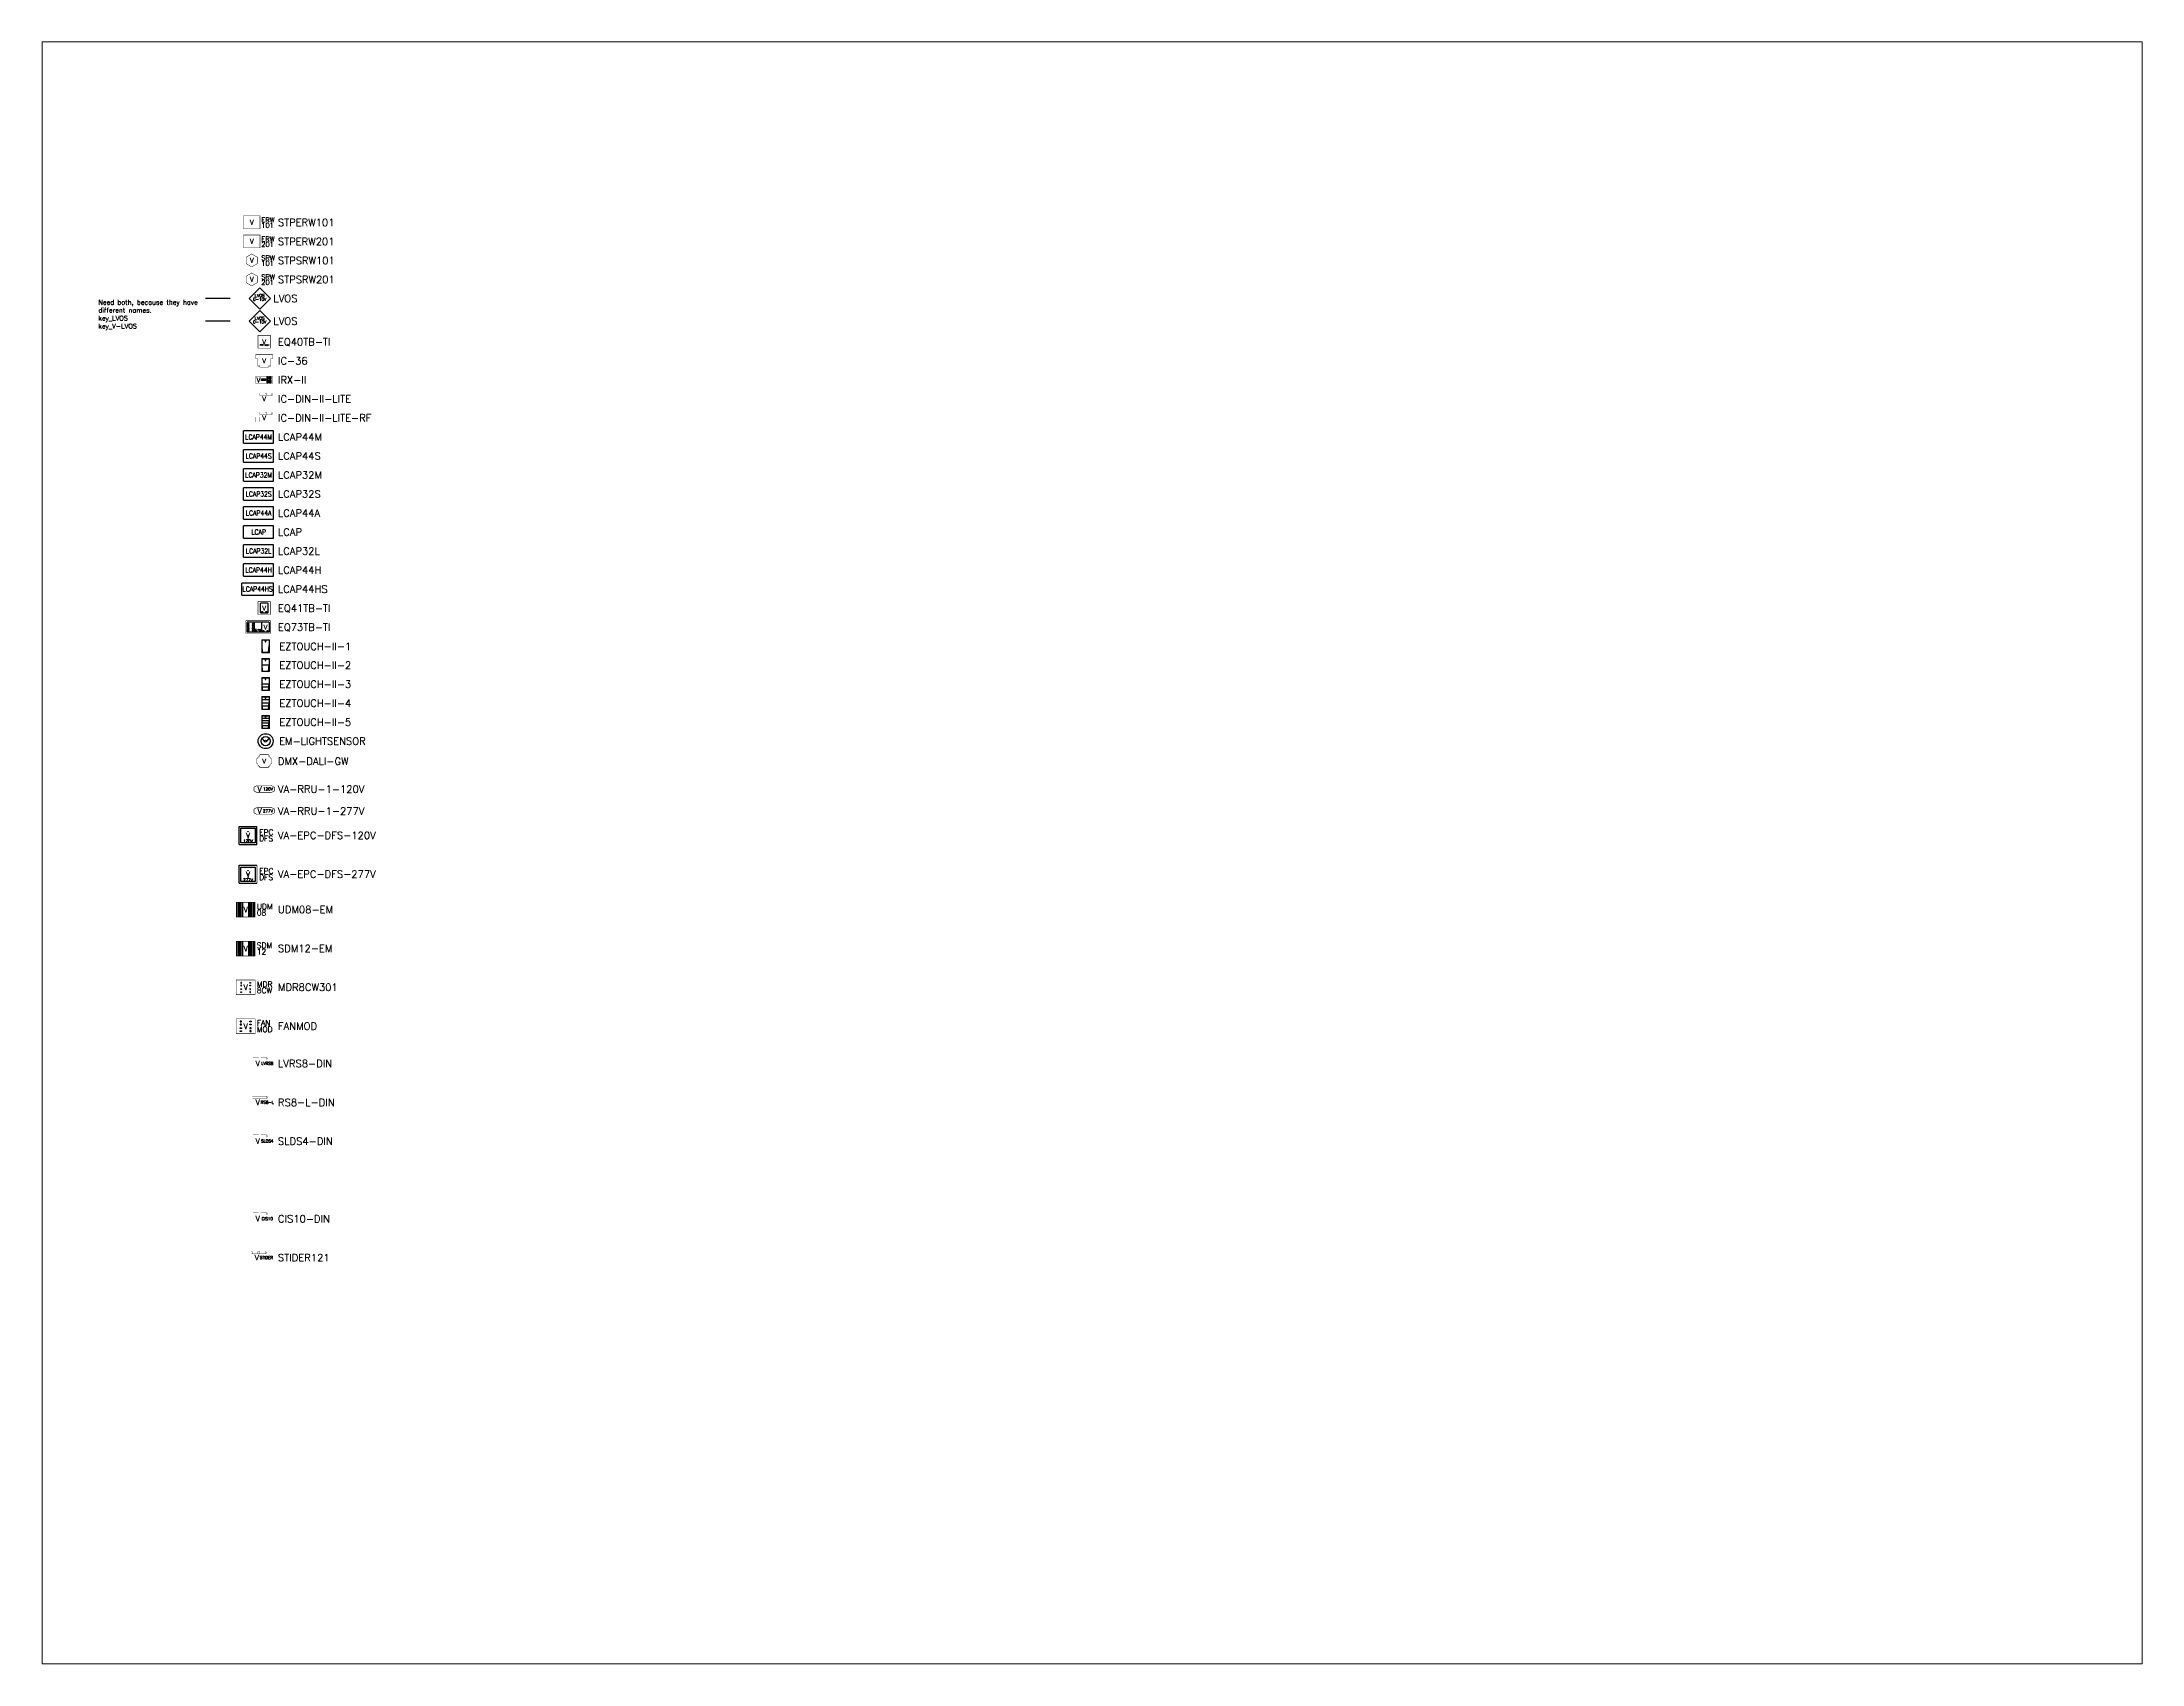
# Paper-space layout 'Vantage' of a CAD drawing. Header units: inches. Extents: x 4.4 to 39.5, y 3.4 to 30.5.
import ezdxf
from ezdxf.enums import TextEntityAlignment as Align

# ---------------------------------------------------------------- set-up
doc = ezdxf.new("R2010")
doc.units = ezdxf.units.IN
doc.header["$MEASUREMENT"] = 0
doc.set_wipeout_variables(frame=1)
doc.layers.add('WATTSTOPPER', color=160, linetype='Continuous')
doc.styles.add('ROMANC', font='COMPLEX.SHX')
doc.styles.add('WS8th', font='complex.shx', dxfattribs={"height": 0.1875})
doc.styles.add('WSNotes', font='complex.shx', dxfattribs={"height": 10.625})

# ---------------------------------------------------------------- blocks, each defined once
blk = doc.blocks.new('key_V-STPERW101')
at = {"layer": 'WATTSTOPPER', "linetype": 'Continuous', "const_width": 0.0081}
blk.add_lwpolyline([(-0.348, 0.108), (-0.07, 0.108), (-0.07, -0.108), (-0.348, -0.108)], close=True, dxfattribs=at)
at = {"layer": 'WATTSTOPPER', "style": 'ROMANC'}
blk.add_text('V', height=0.0811, dxfattribs=at).set_placement((-0.209, 0), align=Align.MIDDLE_CENTER)
for s, p in [('ERW', (-0.048, 0.001)), ('101', (-0.048, -0.09))]:
    blk.add_text(s, height=0.0811, dxfattribs=at).set_placement(p)
at = {"layer": 'WATTSTOPPER', "style": 'WS8th'}
blk.add_attdef('LEGEND_WATTSTOPPER', (0.23, -0.063), '', height=0.122, dxfattribs=at)
blk = doc.blocks.new('key_V-STPERW201')
at = {"layer": 'WATTSTOPPER', "linetype": 'Continuous', "const_width": 0.0081}
blk.add_lwpolyline([(-0.348, 0.108), (-0.07, 0.108), (-0.07, -0.108), (-0.348, -0.108)], close=True, dxfattribs=at)
at = {"layer": 'WATTSTOPPER', "style": 'ROMANC'}
blk.add_text('V', height=0.0811, dxfattribs=at).set_placement((-0.209, 0), align=Align.MIDDLE_CENTER)
for s, p in [('ERW', (-0.048, 0.001)), ('201', (-0.048, -0.09))]:
    blk.add_text(s, height=0.0811, dxfattribs=at).set_placement(p)
at = {"layer": 'WATTSTOPPER', "style": 'WS8th'}
blk.add_attdef('LEGEND_WATTSTOPPER', (0.23, -0.063), '', height=0.122, dxfattribs=at)
blk = doc.blocks.new('key_V-STPSRW101')
at = {"layer": 'WATTSTOPPER', "linetype": 'Continuous', "const_width": 0.0081}
blk.add_lwpolyline([(-0.209, -0.108), (-0.115, -0.054), (-0.115, 0.054), (-0.209, 0.108), (-0.302, 0.054), (-0.302, -0.054)], close=True, dxfattribs=at)
at = {"layer": 'WATTSTOPPER', "style": 'ROMANC'}
blk.add_text('V', height=0.0811, dxfattribs=at).set_placement((-0.209, 0), align=Align.MIDDLE_CENTER)
for s, p in [('SRW', (-0.048, 0.001)), ('101', (-0.048, -0.09))]:
    blk.add_text(s, height=0.0811, dxfattribs=at).set_placement(p)
at = {"layer": 'WATTSTOPPER', "style": 'WS8th'}
blk.add_attdef('LEGEND_WATTSTOPPER', (0.23, -0.063), '', height=0.122, dxfattribs=at)
blk = doc.blocks.new('key_V-STPSRW201')
at = {"layer": 'WATTSTOPPER', "linetype": 'Continuous', "const_width": 0.0081}
blk.add_lwpolyline([(-0.209, -0.108), (-0.115, -0.054), (-0.115, 0.054), (-0.209, 0.108), (-0.302, 0.054), (-0.302, -0.054)], close=True, dxfattribs=at)
at = {"layer": 'WATTSTOPPER', "style": 'ROMANC'}
blk.add_text('V', height=0.0811, dxfattribs=at).set_placement((-0.209, 0), align=Align.MIDDLE_CENTER)
for s, p in [('SRW', (-0.048, 0.001)), ('201', (-0.048, -0.09))]:
    blk.add_text(s, height=0.0811, dxfattribs=at).set_placement(p)
at = {"layer": 'WATTSTOPPER', "style": 'WS8th'}
blk.add_attdef('LEGEND_WATTSTOPPER', (0.23, -0.063), '', height=0.122, dxfattribs=at)
blk = doc.blocks.new('key_V-IC-36')
at = {"layer": 'WATTSTOPPER', "linetype": 'Continuous', "const_width": 0.0081}
blk.add_lwpolyline([(0.073, -0.087), (0.073, -0.108), (-0.073, -0.108), (-0.073, -0.087), (-0.106, -0.087), (-0.106, 0.032), (-0.139, 0.032), (-0.139, 0.108), (0.139, 0.108), (0.139, 0.032), (0.106, 0.032), (0.106, -0.087)], close=True, dxfattribs=at)
at = {"layer": 'WATTSTOPPER', "style": 'ROMANC'}
blk.add_text('V', height=0.0811, dxfattribs=at).set_placement((0, 0), align=Align.MIDDLE_CENTER)
at = {"layer": 'WATTSTOPPER', "style": 'WS8th'}
blk.add_attdef('LEGEND_WATTSTOPPER', (0.23, -0.063), '', height=0.122, dxfattribs=at)
blk = doc.blocks.new('key_V-IC-DIN-II-LITE')
at = {"layer": 'WATTSTOPPER', "linetype": 'Continuous', "const_width": 0.0027}
for points in [[(-0.069, 0.061), (-0.079, 0.061), (-0.079, 0.084), (-0.069, 0.084)], [(0.014, 0.084), (0.045, 0.084)], [(0.045, 0.061), (0.014, 0.061)], [(0.128, 0.084), (0.139, 0.084), (0.139, 0.061), (0.128, 0.061)]]:
    blk.add_lwpolyline(points, dxfattribs=at)
for points in [[(-0.069, 0.091), (0.014, 0.091), (0.014, 0.055), (-0.069, 0.055)], [(0.045, 0.091), (0.128, 0.091), (0.128, 0.055), (0.045, 0.055)]]:
    blk.add_lwpolyline(points, close=True, dxfattribs=at)
at = {"layer": 'WATTSTOPPER', "style": 'ROMANC'}
blk.add_text('V', height=0.0811, dxfattribs=at).set_placement((0, 0), align=Align.MIDDLE_CENTER)
at = {"layer": 'WATTSTOPPER', "style": 'WS8th'}
blk.add_attdef('LEGEND_WATTSTOPPER', (0.23, -0.063), '', height=0.122, dxfattribs=at)
blk = doc.blocks.new('key_V-LCAP44M')
at = {"layer": 'WATTSTOPPER'}
for p, q in [((0.158, 0.1), (-0.345, 0.1)), ((-0.345, -0.104), (-0.345, 0.1)), ((0.158, -0.104), (0.158, 0.1)), ((-0.345, -0.104), (0.158, -0.104))]:
    blk.add_line(p, q, dxfattribs=at)
at = {"layer": 'WATTSTOPPER', "style": 'WS8th', "width": 0.8}
blk.add_text('LCAP44M', height=0.0836, dxfattribs=at).set_placement((-0.093, -0.002), align=Align.MIDDLE_CENTER)
at = {"layer": 'WATTSTOPPER', "style": 'WS8th'}
blk.add_attdef('LEGEND_WATTSTOPPER', (0.23, -0.063), '', height=0.122, dxfattribs=at)
blk = doc.blocks.new('key_V-LCAP32M')
at = {"layer": 'WATTSTOPPER'}
for p, q in [((0.158, 0.1), (-0.345, 0.1)), ((-0.345, -0.104), (-0.345, 0.1)), ((0.158, -0.104), (0.158, 0.1)), ((-0.345, -0.104), (0.158, -0.104))]:
    blk.add_line(p, q, dxfattribs=at)
at = {"layer": 'WATTSTOPPER', "style": 'WS8th', "width": 0.8}
blk.add_text('LCAP32M', height=0.0836, dxfattribs=at).set_placement((-0.093, -0.002), align=Align.MIDDLE_CENTER)
at = {"layer": 'WATTSTOPPER', "style": 'WS8th'}
blk.add_attdef('LEGEND_WATTSTOPPER', (0.23, -0.063), '', height=0.122, dxfattribs=at)
blk = doc.blocks.new('key_V-LCAP32S')
at = {"layer": 'WATTSTOPPER'}
for p, q in [((0.158, 0.1), (-0.345, 0.1)), ((-0.345, -0.104), (-0.345, 0.1)), ((0.158, -0.104), (0.158, 0.1)), ((-0.345, -0.104), (0.158, -0.104))]:
    blk.add_line(p, q, dxfattribs=at)
at = {"layer": 'WATTSTOPPER', "style": 'WS8th', "width": 0.8}
blk.add_text('LCAP32S', height=0.0836, dxfattribs=at).set_placement((-0.093, -0.002), align=Align.MIDDLE_CENTER)
at = {"layer": 'WATTSTOPPER', "style": 'WS8th'}
blk.add_attdef('LEGEND_WATTSTOPPER', (0.23, -0.063), '', height=0.122, dxfattribs=at)
blk = doc.blocks.new('key_V-LCAP44S')
at = {"layer": 'WATTSTOPPER'}
for p, q in [((0.158, 0.1), (-0.345, 0.1)), ((-0.345, -0.104), (-0.345, 0.1)), ((0.158, -0.104), (0.158, 0.1)), ((-0.345, -0.104), (0.158, -0.104))]:
    blk.add_line(p, q, dxfattribs=at)
at = {"layer": 'WATTSTOPPER', "style": 'WS8th', "width": 0.8}
blk.add_text('LCAP44S', height=0.0836, dxfattribs=at).set_placement((-0.093, -0.002), align=Align.MIDDLE_CENTER)
at = {"layer": 'WATTSTOPPER', "style": 'WS8th'}
blk.add_attdef('LEGEND_WATTSTOPPER', (0.23, -0.063), '', height=0.122, dxfattribs=at)
blk = doc.blocks.new('key_V-LCAP44A')
at = {"layer": 'WATTSTOPPER'}
for p, q in [((0.158, 0.1), (-0.345, 0.1)), ((-0.345, -0.104), (-0.345, 0.1)), ((0.158, -0.104), (0.158, 0.1)), ((-0.345, -0.104), (0.158, -0.104))]:
    blk.add_line(p, q, dxfattribs=at)
at = {"layer": 'WATTSTOPPER', "style": 'WS8th', "width": 0.8}
blk.add_text('LCAP44A', height=0.0836, dxfattribs=at).set_placement((-0.093, -0.002), align=Align.MIDDLE_CENTER)
at = {"layer": 'WATTSTOPPER', "style": 'WS8th'}
blk.add_attdef('LEGEND_WATTSTOPPER', (0.23, -0.063), '', height=0.122, dxfattribs=at)
blk = doc.blocks.new('key_V-LCAP')
at = {"layer": 'WATTSTOPPER'}
for p, q in [((0.158, 0.1), (-0.345, 0.1)), ((-0.345, -0.104), (-0.345, 0.1)), ((0.158, -0.104), (0.158, 0.1)), ((-0.345, -0.104), (0.158, -0.104))]:
    blk.add_line(p, q, dxfattribs=at)
at = {"layer": 'WATTSTOPPER', "style": 'WS8th', "width": 0.8}
blk.add_text('LCAP', height=0.0836, dxfattribs=at).set_placement((-0.093, -0.002), align=Align.MIDDLE_CENTER)
at = {"layer": 'WATTSTOPPER', "style": 'WS8th'}
blk.add_attdef('LEGEND_WATTSTOPPER', (0.23, -0.063), '', height=0.122, dxfattribs=at)
blk = doc.blocks.new('key_V-EQ40TB-TI')
at = {"layer": 'WATTSTOPPER', "linetype": 'Continuous'}
for p, q in [((-0.053, -0.046), (-0.07, -0.054)), ((-0.07, -0.046), (-0.07, -0.063)), ((-0.053, -0.063), (-0.07, -0.054)), ((-0.053, -0.063), (-0.053, -0.046)), ((-0.027, -0.046), (-0.044, -0.054)), ((-0.027, -0.063), (-0.044, -0.054)), ((-0.015, -0.046), (-0.032, -0.054)), ((-0.015, -0.063), (-0.032, -0.054)), ((-0.015, -0.063), (-0.015, -0.046)), ((0.015, -0.063), (0.015, -0.046)), ((0.015, -0.046), (0.032, -0.054)), ((0.015, -0.063), (0.032, -0.054)), ((0.027, -0.046), (0.044, -0.054)), ((0.027, -0.063), (0.044, -0.054)), ((0.053, -0.063), (0.053, -0.046)), ((0.053, -0.046), (0.07, -0.054)), ((0.053, -0.063), (0.07, -0.054)), ((0.07, -0.046), (0.07, -0.063))]:
    blk.add_line(p, q, dxfattribs=at)
at = {"layer": 'WATTSTOPPER', "linetype": 'Continuous', "const_width": 0.0081}
blk.add_lwpolyline([(-0.103, 0.108), (0.103, 0.108), (0.103, -0.108), (-0.103, -0.108)], close=True, dxfattribs=at)
at = {"layer": 'WATTSTOPPER', "style": 'ROMANC'}
blk.add_text('V', height=0.0811, dxfattribs=at).set_placement((0, 0), align=Align.MIDDLE_CENTER)
at = {"layer": 'WATTSTOPPER', "style": 'WS8th'}
blk.add_attdef('LEGEND_WATTSTOPPER', (0.23, -0.063), '', height=0.122, dxfattribs=at)
blk = doc.blocks.new('key_V-EQ41TB-TI')
at = {"layer": 'WATTSTOPPER', "linetype": 'Continuous', "const_width": 0.00807}
blk.add_lwpolyline([(-0.103, 0.108), (0.103, 0.108), (0.103, -0.107), (-0.103, -0.107)], close=True, dxfattribs=at)
at = {"layer": 'WATTSTOPPER', "linetype": 'Continuous'}
blk.add_lwpolyline([(-0.049, 0.086), (0.049, 0.086, -0.414214), (0.06, 0.076), (0.06, -0.075, -0.414214), (0.049, -0.086), (-0.049, -0.086, -0.414214), (-0.06, -0.075), (-0.06, 0.076, -0.414214)], format="xyb", close=True, dxfattribs=at)
at = {"layer": 'WATTSTOPPER'}
for points in [[(-0.029, -0.064), (-0.035, -0.064), (-0.041, -0.064)], [(0.041, -0.064), (0.035, -0.064), (0.029, -0.064)], [(0.035, -0.07), (0.035, -0.064), (0.035, -0.058)]]:
    blk.add_lwpolyline(points, dxfattribs=at)
for centre in [(-0.035, -0.064), (0.035, -0.064)]:
    blk.add_circle(centre, 0.00908, dxfattribs=at)
at = {"layer": 'WATTSTOPPER', "style": 'ROMANC'}
blk.add_text('V', height=0.0808, dxfattribs=at).set_placement((0, 0), align=Align.MIDDLE_CENTER)
at = {"layer": 'WATTSTOPPER', "style": 'WS8th'}
blk.add_attdef('LEGEND_WATTSTOPPER', (0.23, -0.063), '', height=0.122, dxfattribs=at)
blk = doc.blocks.new('key_V-EQ73TB-TI')
at = {"layer": 'WATTSTOPPER'}
for p, q in [((-0.133, -0.034), (-0.15, -0.042)), ((-0.15, -0.034), (-0.15, -0.051)), ((-0.133, -0.051), (-0.15, -0.042)), ((-0.133, -0.051), (-0.133, -0.034)), ((-0.103, -0.051), (-0.103, -0.034)), ((-0.103, -0.034), (-0.086, -0.042)), ((-0.103, -0.051), (-0.086, -0.042)), ((-0.073, -0.051), (-0.073, -0.034)), ((-0.073, -0.034), (-0.055, -0.042)), ((-0.073, -0.051), (-0.055, -0.042)), ((-0.055, -0.034), (-0.055, -0.051))]:
    blk.add_line(p, q, dxfattribs=at)
at = {"layer": 'WATTSTOPPER', "linetype": 'Continuous', "const_width": 0.00807}
blk.add_lwpolyline([(-0.309, -0.107), (-0.309, 0.108), (-0.103, 0.108), (0.103, 0.108), (0.103, -0.107), (-0.103, -0.107)], close=True, dxfattribs=at)
at = {"layer": 'WATTSTOPPER', "linetype": 'Continuous'}
for points in [[(-0.276, 0.086), (-0.178, 0.086, -0.414214), (-0.167, 0.076), (-0.167, -0.075, -0.414214), (-0.178, -0.086), (-0.276, -0.086, -0.414214), (-0.287, -0.075), (-0.287, 0.076, -0.414214)], [(-0.152, 0.086), (-0.054, 0.086, -0.414214), (-0.043, 0.076), (-0.043, -0.075, -0.414214), (-0.054, -0.086), (-0.152, -0.086, -0.414214), (-0.163, -0.075), (-0.163, 0.076, -0.414214)], [(-0.028, 0.086), (0.071, 0.086, -0.414214), (0.081, 0.076), (0.081, -0.075, -0.414214), (0.071, -0.086), (-0.028, -0.086, -0.414214), (-0.038, -0.075), (-0.038, 0.076, -0.414214)]]:
    blk.add_lwpolyline(points, format="xyb", close=True, dxfattribs=at)
at = {"layer": 'WATTSTOPPER'}
for points in [[(-0.257, 0.056), (-0.263, 0.056), (-0.268, 0.056)], [(-0.257, 0.028), (-0.263, 0.028), (-0.268, 0.028)], [(-0.257, 0), (-0.263, 0), (-0.268, 0)], [(-0.186, 0.056), (-0.192, 0.056), (-0.198, 0.056)], [(-0.186, 0.028), (-0.192, 0.028), (-0.198, 0.028)], [(-0.186, 0), (-0.192, 0), (-0.198, 0)], [(-0.192, 0.062), (-0.192, 0.056), (-0.192, 0.05)], [(-0.192, 0.022), (-0.192, 0.028), (-0.192, 0.034)], [(-0.192, -0.006), (-0.192, 0), (-0.192, 0.006)], [(-0.257, -0.027), (-0.263, -0.027), (-0.268, -0.027)], [(-0.257, -0.055), (-0.263, -0.055), (-0.268, -0.055)], [(-0.186, -0.027), (-0.192, -0.027), (-0.198, -0.027)], [(-0.186, -0.055), (-0.192, -0.055), (-0.198, -0.055)], [(-0.192, -0.021), (-0.192, -0.027), (-0.192, -0.033)], [(-0.192, -0.061), (-0.192, -0.055), (-0.192, -0.049)], [(-0.132, -0.064), (-0.138, -0.064), (-0.144, -0.064)], [(-0.062, -0.064), (-0.068, -0.064), (-0.074, -0.064)], [(-0.068, -0.07), (-0.068, -0.064), (-0.068, -0.058)], [(-0.008, -0.064), (-0.014, -0.064), (-0.02, -0.064)], [(0.063, -0.064), (0.057, -0.064), (0.051, -0.064)], [(0.057, -0.07), (0.057, -0.064), (0.057, -0.058)]]:
    blk.add_lwpolyline(points, dxfattribs=at)
for centre in [(-0.263, 0.056), (-0.263, 0.028), (-0.263, 0), (-0.192, 0.056), (-0.192, 0.028), (-0.192, 0), (-0.263, -0.027), (-0.263, -0.055), (-0.192, -0.027), (-0.192, -0.055), (-0.138, -0.064), (-0.068, -0.064), (-0.014, -0.064), (0.057, -0.064)]:
    blk.add_circle(centre, 0.00908, dxfattribs=at)
at = {"layer": 'WATTSTOPPER', "style": 'ROMANC'}
blk.add_text('V', height=0.0808, dxfattribs=at).set_placement((0.022, 0), align=Align.MIDDLE_CENTER)
at = {"layer": 'WATTSTOPPER', "style": 'WS8th'}
blk.add_attdef('LEGEND_WATTSTOPPER', (0.23, -0.063), '', height=0.122, dxfattribs=at)
blk = doc.blocks.new('key_LVOS')
at = {"layer": 'WATTSTOPPER', "linetype": 'Continuous'}
blk.add_lwpolyline([(-0.181, 0), (-0.003, 0.178), (0.175, 0), (-0.003, -0.178)], close=True, dxfattribs=at)
at = {"layer": 'WATTSTOPPER', "char_height": 0.05, "attachment_point": 2, "style": 'WSNotes'}
for s, insert, width in [('0-10V', (-0.003, 0.01), 0.000619), ('LVOS', (-0.003, 0.072), 0.00167)]:
    blk.add_mtext(s, dxfattribs=dict(at, insert=insert, width=width))
at = {"layer": 'WATTSTOPPER', "style": 'WS8th'}
blk.add_attdef('LEGEND_WATTSTOPPER', (0.226, -0.061), '', height=0.122, dxfattribs=at)
blk = doc.blocks.new('key_V-EASYTOUCH-II-3')
at = {"layer": 'WATTSTOPPER', "style": 'WS8th'}
blk.add_attdef('LEGEND_WATTSTOPPER', (0.23, -0.063), '', height=0.122, dxfattribs=at)
blk.add_wipeout([(-0.064, -0.108), (0.064, -0.108), (0.064, 0.108), (-0.064, 0.108)]).dxf.layer = 'WATTSTOPPER'
at = {"layer": 'WATTSTOPPER', "lineweight": 0}
for p, q in [((-0.058, 0.095), (-0.058, 0.008)), ((0.051, 0.101), (-0.051, 0.101)), ((0.058, 0.008), (0.058, 0.095)), ((-0.05, -0.101), (0.05, -0.101))]:
    blk.add_line(p, q, dxfattribs=at)
at = {"layer": 'WATTSTOPPER'}
for p, q in [((-0.05, -0.101), (-0.058, 0.008)), ((0.05, -0.101), (0.058, 0.008)), ((0.057, -0.003), (-0.057, -0.003)), ((0.054, -0.052), (-0.054, -0.052))]:
    blk.add_line(p, q, dxfattribs=at)
at = {"layer": 'WATTSTOPPER', "lineweight": 0}
blk.add_lwpolyline([(-0.064, -0.108), (0.064, -0.108), (0.064, 0.108), (-0.064, 0.108)], close=True, dxfattribs=at)
for centre, start, end in [((-0.051, 0.095), 90, 180), ((0.051, 0.095), 0, 90)]:
    blk.add_arc(centre, 0.00668, start, end, dxfattribs=at)
at = {"layer": 'WATTSTOPPER', "style": 'ROMANC'}
blk.add_text('V', height=0.0334, dxfattribs=at).set_placement((0, 0.082), align=Align.MIDDLE_CENTER)
blk = doc.blocks.new('key_V-EASYTOUCH-II-4')
at = {"layer": 'WATTSTOPPER', "style": 'WS8th'}
blk.add_attdef('LEGEND_WATTSTOPPER', (0.23, -0.063), '', height=0.122, dxfattribs=at)
blk.add_wipeout([(-0.064, -0.108), (0.064, -0.108), (0.064, 0.108), (-0.064, 0.108)]).dxf.layer = 'WATTSTOPPER'
at = {"layer": 'WATTSTOPPER', "lineweight": 0}
for p, q in [((-0.058, 0.095), (-0.058, 0.008)), ((0.051, 0.101), (-0.051, 0.101)), ((0.058, 0.008), (0.058, 0.095)), ((-0.05, -0.101), (0.05, -0.101))]:
    blk.add_line(p, q, dxfattribs=at)
at = {"layer": 'WATTSTOPPER'}
for p, q in [((0.058, 0.052), (-0.058, 0.052)), ((-0.05, -0.101), (-0.058, 0.008)), ((0.05, -0.101), (0.058, 0.008)), ((0.057, -0.003), (-0.057, -0.003)), ((0.054, -0.052), (-0.054, -0.052))]:
    blk.add_line(p, q, dxfattribs=at)
at = {"layer": 'WATTSTOPPER', "lineweight": 0}
blk.add_lwpolyline([(-0.064, -0.108), (0.064, -0.108), (0.064, 0.108), (-0.064, 0.108)], close=True, dxfattribs=at)
for centre, start, end in [((-0.051, 0.095), 90, 180), ((0.051, 0.095), 0, 90)]:
    blk.add_arc(centre, 0.00668, start, end, dxfattribs=at)
at = {"layer": 'WATTSTOPPER', "style": 'ROMANC'}
blk.add_text('V', height=0.0334, dxfattribs=at).set_placement((0, 0.082), align=Align.MIDDLE_CENTER)
blk = doc.blocks.new('key_V-EASYTOUCH-II-5')
at = {"layer": 'WATTSTOPPER', "style": 'WS8th'}
blk.add_attdef('LEGEND_WATTSTOPPER', (0.23, -0.063), '', height=0.122, dxfattribs=at)
blk.add_wipeout([(-0.064, -0.108), (0.064, -0.108), (0.064, 0.108), (-0.064, 0.108)]).dxf.layer = 'WATTSTOPPER'
at = {"layer": 'WATTSTOPPER', "lineweight": 0}
for p, q in [((-0.058, 0.095), (-0.058, 0.008)), ((0.051, 0.101), (-0.051, 0.101)), ((0.058, 0.008), (0.058, 0.095)), ((-0.05, -0.101), (0.05, -0.101))]:
    blk.add_line(p, q, dxfattribs=at)
at = {"layer": 'WATTSTOPPER'}
for p, q in [((0.058, 0.061), (-0.058, 0.061)), ((0.058, 0.02), (-0.058, 0.02)), ((-0.05, -0.101), (-0.058, 0.008)), ((0.05, -0.101), (0.058, 0.008)), ((0.056, -0.02), (-0.056, -0.02)), ((0.053, -0.061), (-0.053, -0.061))]:
    blk.add_line(p, q, dxfattribs=at)
at = {"layer": 'WATTSTOPPER', "lineweight": 0}
blk.add_lwpolyline([(-0.064, -0.108), (0.064, -0.108), (0.064, 0.108), (-0.064, 0.108)], close=True, dxfattribs=at)
for centre, start, end in [((-0.051, 0.095), 90, 180), ((0.051, 0.095), 0, 90)]:
    blk.add_arc(centre, 0.00668, start, end, dxfattribs=at)
at = {"layer": 'WATTSTOPPER', "style": 'ROMANC'}
blk.add_text('V', height=0.0334, dxfattribs=at).set_placement((0, 0.082), align=Align.MIDDLE_CENTER)
blk = doc.blocks.new('key_V-EASYTOUCH-II-1')
at = {"layer": 'WATTSTOPPER', "style": 'WS8th'}
blk.add_attdef('LEGEND_WATTSTOPPER', (0.23, -0.063), '', height=0.122, dxfattribs=at)
blk.add_wipeout([(-0.064, -0.108), (0.064, -0.108), (0.064, 0.108), (-0.064, 0.108)]).dxf.layer = 'WATTSTOPPER'
at = {"layer": 'WATTSTOPPER', "lineweight": 0}
for p, q in [((-0.058, 0.095), (-0.058, 0.008)), ((0.051, 0.101), (-0.051, 0.101)), ((0.058, 0.008), (0.058, 0.095)), ((-0.05, -0.101), (0.05, -0.101))]:
    blk.add_line(p, q, dxfattribs=at)
at = {"layer": 'WATTSTOPPER'}
for p, q in [((-0.05, -0.101), (-0.058, 0.008)), ((0.05, -0.101), (0.058, 0.008))]:
    blk.add_line(p, q, dxfattribs=at)
at = {"layer": 'WATTSTOPPER', "lineweight": 0}
blk.add_lwpolyline([(-0.064, -0.108), (0.064, -0.108), (0.064, 0.108), (-0.064, 0.108)], close=True, dxfattribs=at)
for centre, start, end in [((-0.051, 0.095), 90, 180), ((0.051, 0.095), 0, 90)]:
    blk.add_arc(centre, 0.00668, start, end, dxfattribs=at)
at = {"layer": 'WATTSTOPPER', "style": 'ROMANC'}
blk.add_text('V', height=0.0334, dxfattribs=at).set_placement((0, 0.082), align=Align.MIDDLE_CENTER)
blk = doc.blocks.new('key_V-EASYTOUCH-II-2')
at = {"layer": 'WATTSTOPPER', "style": 'WS8th'}
blk.add_attdef('LEGEND_WATTSTOPPER', (0.23, -0.063), '', height=0.122, dxfattribs=at)
blk.add_wipeout([(-0.064, -0.108), (0.064, -0.108), (0.064, 0.108), (-0.064, 0.108)]).dxf.layer = 'WATTSTOPPER'
at = {"layer": 'WATTSTOPPER', "lineweight": 0}
for p, q in [((-0.058, 0.095), (-0.058, 0.008)), ((0.051, 0.101), (-0.051, 0.101)), ((0.058, 0.008), (0.058, 0.095)), ((-0.05, -0.101), (0.05, -0.101))]:
    blk.add_line(p, q, dxfattribs=at)
at = {"layer": 'WATTSTOPPER'}
for p, q in [((-0.05, -0.101), (-0.058, 0.008)), ((0.05, -0.101), (0.058, 0.008)), ((0.057, -0.003), (-0.057, -0.003))]:
    blk.add_line(p, q, dxfattribs=at)
at = {"layer": 'WATTSTOPPER', "lineweight": 0}
blk.add_lwpolyline([(-0.064, -0.108), (0.064, -0.108), (0.064, 0.108), (-0.064, 0.108)], close=True, dxfattribs=at)
for centre, start, end in [((-0.051, 0.095), 90, 180), ((0.051, 0.095), 0, 90)]:
    blk.add_arc(centre, 0.00668, start, end, dxfattribs=at)
at = {"layer": 'WATTSTOPPER', "style": 'ROMANC'}
blk.add_text('V', height=0.0334, dxfattribs=at).set_placement((0, 0.082), align=Align.MIDDLE_CENTER)
blk = doc.blocks.new('key_V-IC-DIN-II-LITE-RF')
at = {"layer": 'WATTSTOPPER', "linetype": 'Continuous', "const_width": 0.0027}
for points in [[(-0.14, 0.014), (-0.074, 0.014), (-0.074, -0.071), (-0.14, -0.071)], [(-0.069, 0.091), (0.014, 0.091), (0.014, 0.055), (-0.069, 0.055)], [(0.045, 0.091), (0.128, 0.091), (0.128, 0.055), (0.045, 0.055)]]:
    blk.add_lwpolyline(points, close=True, dxfattribs=at)
for points in [[(-0.098, 0.014), (-0.098, 0.037), (-0.104, 0.037), (-0.104, 0.094), (-0.11, 0.094), (-0.11, 0.037), (-0.116, 0.037), (-0.116, 0.014)], [(-0.069, 0.061), (-0.079, 0.061), (-0.079, 0.084), (-0.069, 0.084)], [(0.014, 0.084), (0.045, 0.084)], [(0.045, 0.061), (0.014, 0.061)], [(0.128, 0.084), (0.139, 0.084), (0.139, 0.061), (0.128, 0.061)]]:
    blk.add_lwpolyline(points, dxfattribs=at)
at = {"layer": 'WATTSTOPPER', "style": 'ROMANC'}
blk.add_text('V', height=0.0811, dxfattribs=at).set_placement((0, 0), align=Align.MIDDLE_CENTER)
at = {"layer": 'WATTSTOPPER', "style": 'WS8th'}
blk.add_attdef('LEGEND_WATTSTOPPER', (0.23, -0.063), '', height=0.122, dxfattribs=at)
blk = doc.blocks.new('key_V-EM-LIGHTSENSOR')
at = {"layer": 'WATTSTOPPER'}
for radius in [0.125, 0.0772, 0.0151]:
    blk.add_circle((0, 0), radius, dxfattribs=at)
for centre, start, end in [((0.164, 0.185), 214.0745, 228.0122), ((-0.164, 0.185), 311.9878, 325.9255)]:
    blk.add_arc(centre, 0.262, start, end, dxfattribs=at)
at = {"layer": 'WATTSTOPPER', "style": 'WS8th'}
blk.add_attdef('LEGEND_WATTSTOPPER', (0.226, -0.061), '', height=0.122, dxfattribs=at)
blk = doc.blocks.new('key_V-DMX-DALI-GW')
at = {"layer": 'WATTSTOPPER', "linetype": 'Continuous', "const_width": 0.0081}
blk.add_lwpolyline([(0.123, 0), (0.123, -0.046), (0.106, -0.046), (0.106, -0.067), (0.089, -0.067), (0.089, -0.087), (0.073, -0.087), (0.073, -0.108), (-0.073, -0.108), (-0.073, -0.087), (-0.089, -0.087), (-0.089, -0.067), (-0.106, -0.067), (-0.106, -0.046), (-0.123, -0.046), (-0.123, 0), (-0.123, 0.046), (-0.106, 0.046), (-0.106, 0.067), (-0.089, 0.067), (-0.089, 0.087), (-0.073, 0.087), (-0.073, 0.108), (0.073, 0.108), (0.073, 0.087), (0.089, 0.087), (0.089, 0.067), (0.106, 0.067), (0.106, 0.046), (0.123, 0.046)], close=True, dxfattribs=at)
at = {"layer": 'WATTSTOPPER', "style": 'ROMANC'}
blk.add_text('V', height=0.0811, dxfattribs=at).set_placement((0, 0), align=Align.MIDDLE_CENTER)
at = {"layer": 'WATTSTOPPER', "style": 'WS8th'}
blk.add_attdef('LEGEND_WATTSTOPPER', (0.23, -0.063), '', height=0.122, dxfattribs=at)
blk = doc.blocks.new('key_V-LVOS')
at = {"layer": 'WATTSTOPPER', "linetype": 'Continuous'}
blk.add_lwpolyline([(-0.181, 0), (-0.003, 0.178), (0.175, 0), (-0.003, -0.178)], close=True, dxfattribs=at)
at = {"layer": 'WATTSTOPPER', "char_height": 0.05, "attachment_point": 2, "style": 'WSNotes'}
for s, insert, width in [('0-10V', (-0.003, 0.01), 0.000619), ('LVOS', (-0.003, 0.072), 0.00167)]:
    blk.add_mtext(s, dxfattribs=dict(at, insert=insert, width=width))
at = {"layer": 'WATTSTOPPER', "style": 'WS8th'}
blk.add_attdef('LEGEND_WATTSTOPPER', (0.226, -0.061), '', height=0.122, dxfattribs=at)
blk = doc.blocks.new('key_V-UDM08-EM')
at = {"layer": 'WATTSTOPPER'}
for p, q in [((-0.458, -0.123), (-0.458, 0.123)), ((-0.433, -0.123), (-0.433, 0.123)), ((-0.408, -0.123), (-0.408, 0.123)), ((-0.384, -0.123), (-0.384, 0.123)), ((-0.359, -0.124), (-0.359, 0.123)), ((-0.26, -0.124), (-0.26, 0.123)), ((-0.236, -0.123), (-0.236, 0.123)), ((-0.211, -0.123), (-0.211, 0.123)), ((-0.186, -0.123), (-0.186, 0.123)), ((-0.161, -0.123), (-0.161, 0.123))]:
    blk.add_line(p, q, dxfattribs=at)
at = {"layer": 'WATTSTOPPER', "linetype": 'Continuous', "const_width": 0.00925}
blk.add_lwpolyline([(-0.469, 0.123), (-0.151, 0.123), (-0.151, -0.123), (-0.469, -0.123)], close=True, dxfattribs=at)
at = {"layer": 'WATTSTOPPER', "style": 'ROMANC'}
blk.add_text('V', height=0.0927, dxfattribs=at).set_placement((-0.31, 0), align=Align.MIDDLE_CENTER)
at = {"layer": 'WATTSTOPPER'}
for s, height, style, p in [('UDM', 0.0927, 'ROMANC', (-0.125, 0.007)), ('UDM08-EM', 0.1224, 'WS8th', (0.23, -0.059)), ('08', 0.0927, 'ROMANC', (-0.125, -0.097))]:
    blk.add_text(s, height=height, dxfattribs=dict(at, style=style)).set_placement(p)
blk = doc.blocks.new('key_V-SDM12-EM')
at = {"layer": 'WATTSTOPPER'}
for p, q in [((-0.458, -0.123), (-0.458, 0.123)), ((-0.433, -0.123), (-0.433, 0.123)), ((-0.408, -0.123), (-0.408, 0.123)), ((-0.384, -0.123), (-0.384, 0.123)), ((-0.359, -0.124), (-0.359, 0.123)), ((-0.26, -0.124), (-0.26, 0.123)), ((-0.236, -0.123), (-0.236, 0.123)), ((-0.211, -0.123), (-0.211, 0.123)), ((-0.186, -0.123), (-0.186, 0.123)), ((-0.161, -0.123), (-0.161, 0.123))]:
    blk.add_line(p, q, dxfattribs=at)
at = {"layer": 'WATTSTOPPER', "linetype": 'Continuous', "const_width": 0.00925}
blk.add_lwpolyline([(-0.469, 0.123), (-0.151, 0.123), (-0.151, -0.123), (-0.469, -0.123)], close=True, dxfattribs=at)
at = {"layer": 'WATTSTOPPER', "style": 'ROMANC'}
blk.add_text('V', height=0.0927, dxfattribs=at).set_placement((-0.31, 0), align=Align.MIDDLE_CENTER)
at = {"layer": 'WATTSTOPPER'}
for s, height, style, p in [('SDM', 0.0927, 'ROMANC', (-0.125, 0.007)), ('SDM12-EM', 0.1224, 'WS8th', (0.23, -0.059)), ('12', 0.0927, 'ROMANC', (-0.125, -0.097))]:
    blk.add_text(s, height=height, dxfattribs=dict(at, style=style)).set_placement(p)
blk = doc.blocks.new('key_V-MDR8CW301')
at = {"layer": 'WATTSTOPPER', "linetype": 'Continuous', "const_width": 0.00925}
blk.add_lwpolyline([(-0.469, 0.123), (-0.151, 0.123), (-0.151, -0.123), (-0.469, -0.123)], close=True, dxfattribs=at)
at = {"layer": 'WATTSTOPPER'}
for points in [[(-0.378, 0.084), (-0.389, 0.084), (-0.389, 0.073), (-0.378, 0.073)], [(-0.378, 0.035), (-0.389, 0.035), (-0.389, 0.024), (-0.378, 0.024)], [(-0.241, 0.084), (-0.23, 0.084), (-0.23, 0.073), (-0.241, 0.073)], [(-0.241, 0.035), (-0.23, 0.035), (-0.23, 0.024), (-0.241, 0.024)], [(-0.378, -0.037), (-0.389, -0.037), (-0.389, -0.025), (-0.378, -0.025)], [(-0.378, -0.086), (-0.389, -0.086), (-0.389, -0.075), (-0.378, -0.075)], [(-0.241, -0.037), (-0.23, -0.037), (-0.23, -0.025), (-0.241, -0.025)], [(-0.241, -0.086), (-0.23, -0.086), (-0.23, -0.075), (-0.241, -0.075)]]:
    blk.add_lwpolyline(points, close=True, dxfattribs=at)
at = {"layer": 'WATTSTOPPER', "style": 'ROMANC'}
blk.add_text('V', height=0.0927, dxfattribs=at).set_placement((-0.31, 0), align=Align.MIDDLE_CENTER)
at = {"layer": 'WATTSTOPPER'}
for s, height, style, p in [('MDR', 0.0927, 'ROMANC', (-0.125, 0.007)), ('MDR8CW301', 0.1224, 'WS8th', (0.23, -0.059)), ('8CW', 0.0927, 'ROMANC', (-0.125, -0.097))]:
    blk.add_text(s, height=height, dxfattribs=dict(at, style=style)).set_placement(p)
blk = doc.blocks.new('key_V-VA-RRU-1-120V')
at = {"layer": 'WATTSTOPPER', "linetype": 'Continuous', "const_width": 0.00925}
blk.add_lwpolyline([(0.12, -0.059), (-0.12, -0.059), (-0.171, -0.031), (-0.171, 0.031), (-0.12, 0.059), (0.12, 0.059), (0.171, 0.031), (0.171, -0.031)], close=True, dxfattribs=at)
at = {"layer": 'WATTSTOPPER', "style": 'ROMANC'}
for s, height, p in [('V', 0.0927, (-0.077, 0)), ('120V', 0.0494, (0.062, 0))]:
    blk.add_text(s, height=height, dxfattribs=at).set_placement(p, align=Align.MIDDLE_CENTER)
at = {"layer": 'WATTSTOPPER', "style": 'WS8th'}
blk.add_text('VA-RRU-1-120V', height=0.1224, dxfattribs=at).set_placement((0.23, -0.063))
blk = doc.blocks.new('key_V-VA-RRU-1-277V')
at = {"layer": 'WATTSTOPPER', "linetype": 'Continuous', "const_width": 0.00925}
blk.add_lwpolyline([(0.12, -0.059), (-0.12, -0.059), (-0.171, -0.031), (-0.171, 0.031), (-0.12, 0.059), (0.12, 0.059), (0.171, 0.031), (0.171, -0.031)], close=True, dxfattribs=at)
at = {"layer": 'WATTSTOPPER', "style": 'ROMANC'}
for s, height, p in [('V', 0.0927, (-0.077, 0)), ('277V', 0.0494, (0.062, 0))]:
    blk.add_text(s, height=height, dxfattribs=at).set_placement(p, align=Align.MIDDLE_CENTER)
at = {"layer": 'WATTSTOPPER', "style": 'WS8th'}
blk.add_text('VA-RRU-1-277V', height=0.1224, dxfattribs=at).set_placement((0.23, -0.063))
blk = doc.blocks.new('key_V-VA-EPC-DFS-120V')
at = {"layer": 'WATTSTOPPER'}
for p, q in [((-0.42, -0.15), (-0.42, 0.15)), ((-0.42, 0.15), (-0.121, 0.15)), ((-0.121, -0.15), (-0.121, 0.15)), ((-0.42, -0.15), (-0.121, -0.15))]:
    blk.add_line(p, q, dxfattribs=at)
at = {"layer": 'WATTSTOPPER', "linetype": 'Continuous', "const_width": 0.00925}
blk.add_lwpolyline([(-0.42, 0.15), (-0.121, 0.15), (-0.121, -0.15), (-0.42, -0.15)], close=True, dxfattribs=at)
at = {"layer": 'WATTSTOPPER', "linetype": 'Continuous'}
blk.add_lwpolyline([(-0.149, 0.118), (-0.149, -0.118, -0.414214), (-0.152, -0.121), (-0.389, -0.121, -0.414214), (-0.392, -0.118), (-0.392, 0.118, -0.414214), (-0.389, 0.121), (-0.152, 0.121, -0.414214)], format="xyb", close=True, dxfattribs=at)
at = {"layer": 'WATTSTOPPER'}
for centre, radius in [((-0.271, 0), 0.00617), ((-0.271, 0.062), 0.00309), ((-0.271, -0.062), 0.00309)]:
    blk.add_circle(centre, radius, dxfattribs=at)
at = {"layer": 'WATTSTOPPER', "style": 'ROMANC'}
for s, height, p in [('V', 0.0927, (-0.271, 0)), ('120V', 0.0494, (-0.271, -0.094))]:
    blk.add_text(s, height=height, dxfattribs=at).set_placement(p, align=Align.MIDDLE_CENTER)
at = {"layer": 'WATTSTOPPER'}
for s, height, style, p in [('EPC', 0.0927, 'ROMANC', (-0.086, 0.007)), ('VA-EPC-DFS-120V', 0.1224, 'WS8th', (0.23, -0.059)), ('DFS', 0.0927, 'ROMANC', (-0.086, -0.097))]:
    blk.add_text(s, height=height, dxfattribs=dict(at, style=style)).set_placement(p)
blk = doc.blocks.new('key_V-VA-EPC-DFS-277V')
at = {"layer": 'WATTSTOPPER'}
for p, q in [((-0.42, -0.15), (-0.42, 0.15)), ((-0.42, 0.15), (-0.121, 0.15)), ((-0.42, -0.15), (-0.121, -0.15))]:
    blk.add_line(p, q, dxfattribs=at)
at = {"layer": 'WATTSTOPPER', "linetype": 'Continuous', "const_width": 0.00925}
blk.add_lwpolyline([(-0.42, 0.15), (-0.121, 0.15), (-0.121, -0.15), (-0.42, -0.15)], close=True, dxfattribs=at)
at = {"layer": 'WATTSTOPPER', "linetype": 'Continuous'}
blk.add_lwpolyline([(-0.149, 0.118), (-0.149, -0.118, -0.414214), (-0.152, -0.121), (-0.389, -0.121, -0.414214), (-0.392, -0.118), (-0.392, 0.118, -0.414214), (-0.389, 0.121), (-0.152, 0.121, -0.414214)], format="xyb", close=True, dxfattribs=at)
at = {"layer": 'WATTSTOPPER'}
for centre, radius in [((-0.271, 0), 0.00617), ((-0.271, 0.062), 0.00309), ((-0.271, -0.062), 0.00309)]:
    blk.add_circle(centre, radius, dxfattribs=at)
at = {"layer": 'WATTSTOPPER', "style": 'ROMANC'}
for s, height, p in [('V', 0.0927, (-0.271, 0)), ('277V', 0.0494, (-0.271, -0.094))]:
    blk.add_text(s, height=height, dxfattribs=at).set_placement(p, align=Align.MIDDLE_CENTER)
at = {"layer": 'WATTSTOPPER'}
for s, height, style, p in [('EPC', 0.0927, 'ROMANC', (-0.086, 0.007)), ('VA-EPC-DFS-277V', 0.1224, 'WS8th', (0.23, -0.059)), ('DFS', 0.0927, 'ROMANC', (-0.086, -0.097))]:
    blk.add_text(s, height=height, dxfattribs=dict(at, style=style)).set_placement(p)
blk = doc.blocks.new('key_V-LVRS8-DIN')
at = {"layer": 'WATTSTOPPER', "linetype": 'Continuous', "const_width": 0.00309}
for points in [[(-0.188, 0.069), (-0.199, 0.069), (-0.199, 0.096), (-0.188, 0.096)], [(-0.093, 0.096), (-0.058, 0.096)], [(-0.058, 0.069), (-0.093, 0.069)], [(0.037, 0.096), (0.05, 0.096), (0.05, 0.069), (0.037, 0.069)]]:
    blk.add_lwpolyline(points, dxfattribs=at)
for points in [[(-0.188, 0.104), (-0.093, 0.104), (-0.093, 0.063), (-0.188, 0.063)], [(-0.058, 0.104), (0.037, 0.104), (0.037, 0.063), (-0.058, 0.063)]]:
    blk.add_lwpolyline(points, close=True, dxfattribs=at)
at = {"layer": 'WATTSTOPPER', "style": 'ROMANC'}
for s, height, p in [('V', 0.0927, (-0.109, 0)), ('LVRS8', 0.0494, (0.051, 0))]:
    blk.add_text(s, height=height, dxfattribs=at).set_placement(p, align=Align.MIDDLE_CENTER)
at = {"layer": 'WATTSTOPPER', "style": 'WS8th'}
blk.add_text('LVRS8-DIN', height=0.1224, dxfattribs=at).set_placement((0.23, -0.063))
blk = doc.blocks.new('key_V-RS8-L-DIN')
at = {"layer": 'WATTSTOPPER', "linetype": 'Continuous', "const_width": 0.00309}
for points in [[(-0.188, 0.069), (-0.199, 0.069), (-0.199, 0.096), (-0.188, 0.096)], [(-0.093, 0.096), (-0.058, 0.096)], [(-0.058, 0.069), (-0.093, 0.069)], [(0.037, 0.096), (0.05, 0.096), (0.05, 0.069), (0.037, 0.069)]]:
    blk.add_lwpolyline(points, dxfattribs=at)
for points in [[(-0.188, 0.104), (-0.093, 0.104), (-0.093, 0.063), (-0.188, 0.063)], [(-0.058, 0.104), (0.037, 0.104), (0.037, 0.063), (-0.058, 0.063)]]:
    blk.add_lwpolyline(points, close=True, dxfattribs=at)
at = {"layer": 'WATTSTOPPER', "style": 'ROMANC'}
for s, height, p in [('V', 0.0927, (-0.109, 0)), ('RS8-L', 0.0494, (0.051, 0))]:
    blk.add_text(s, height=height, dxfattribs=at).set_placement(p, align=Align.MIDDLE_CENTER)
at = {"layer": 'WATTSTOPPER', "style": 'WS8th'}
blk.add_text('RS8-L-DIN', height=0.1224, dxfattribs=at).set_placement((0.23, -0.063))
blk = doc.blocks.new('key_V-SLDS4-DIN')
at = {"layer": 'WATTSTOPPER', "linetype": 'Continuous', "const_width": 0.00309}
for points in [[(-0.188, 0.069), (-0.199, 0.069), (-0.199, 0.096), (-0.188, 0.096)], [(-0.093, 0.096), (-0.058, 0.096)], [(-0.058, 0.069), (-0.093, 0.069)], [(0.037, 0.096), (0.05, 0.096), (0.05, 0.069), (0.037, 0.069)]]:
    blk.add_lwpolyline(points, dxfattribs=at)
for points in [[(-0.188, 0.104), (-0.093, 0.104), (-0.093, 0.063), (-0.188, 0.063)], [(-0.058, 0.104), (0.037, 0.104), (0.037, 0.063), (-0.058, 0.063)]]:
    blk.add_lwpolyline(points, close=True, dxfattribs=at)
at = {"layer": 'WATTSTOPPER', "style": 'ROMANC'}
for s, height, p in [('V', 0.0927, (-0.109, 0)), ('SLDS4', 0.0494, (0.051, 0))]:
    blk.add_text(s, height=height, dxfattribs=at).set_placement(p, align=Align.MIDDLE_CENTER)
at = {"layer": 'WATTSTOPPER', "style": 'WS8th'}
blk.add_text('SLDS4-DIN', height=0.1224, dxfattribs=at).set_placement((0.23, -0.063))
blk = doc.blocks.new('key_V-CIS10-DIN')
at = {"layer": 'WATTSTOPPER', "linetype": 'Continuous', "const_width": 0.00309}
for points in [[(-0.188, 0.069), (-0.199, 0.069), (-0.199, 0.096), (-0.188, 0.096)], [(-0.093, 0.096), (-0.058, 0.096)], [(-0.058, 0.069), (-0.093, 0.069)], [(0.037, 0.096), (0.05, 0.096), (0.05, 0.069), (0.037, 0.069)]]:
    blk.add_lwpolyline(points, dxfattribs=at)
for points in [[(-0.188, 0.104), (-0.093, 0.104), (-0.093, 0.063), (-0.188, 0.063)], [(-0.058, 0.104), (0.037, 0.104), (0.037, 0.063), (-0.058, 0.063)]]:
    blk.add_lwpolyline(points, close=True, dxfattribs=at)
at = {"layer": 'WATTSTOPPER', "style": 'ROMANC'}
for s, height, p in [('V', 0.0927, (-0.109, 0)), ('CIS10', 0.0494, (0.051, 0))]:
    blk.add_text(s, height=height, dxfattribs=at).set_placement(p, align=Align.MIDDLE_CENTER)
at = {"layer": 'WATTSTOPPER', "style": 'WS8th'}
blk.add_text('CIS10-DIN', height=0.1224, dxfattribs=at).set_placement((0.23, -0.063))
blk = doc.blocks.new('key_V-STIDER121')
at = {"layer": 'WATTSTOPPER', "linetype": 'Continuous', "const_width": 0.00309}
for points in [[(-0.203, 0.069), (-0.215, 0.069), (-0.215, 0.096), (-0.203, 0.096)], [(-0.108, 0.096), (-0.073, 0.096)], [(-0.073, 0.069), (-0.108, 0.069)], [(0.022, 0.096), (0.034, 0.096), (0.034, 0.069), (0.022, 0.069)]]:
    blk.add_lwpolyline(points, dxfattribs=at)
for points in [[(-0.203, 0.104), (-0.108, 0.104), (-0.108, 0.063), (-0.203, 0.063)], [(-0.073, 0.104), (0.022, 0.104), (0.022, 0.063), (-0.073, 0.063)]]:
    blk.add_lwpolyline(points, close=True, dxfattribs=at)
at = {"layer": 'WATTSTOPPER', "style": 'ROMANC'}
for s, height, p in [('V', 0.0927, (-0.124, 0)), ('STIDER', 0.0494, (0.036, 0))]:
    blk.add_text(s, height=height, dxfattribs=at).set_placement(p, align=Align.MIDDLE_CENTER)
at = {"layer": 'WATTSTOPPER', "style": 'WS8th'}
blk.add_text('STIDER121', height=0.1224, dxfattribs=at).set_placement((0.23, -0.063))
blk = doc.blocks.new('key_V-LCAP32L')
at = {"layer": 'WATTSTOPPER'}
for p, q in [((0.158, 0.1), (-0.345, 0.1)), ((-0.345, -0.104), (-0.345, 0.1)), ((0.158, -0.104), (0.158, 0.1)), ((-0.345, -0.104), (0.158, -0.104))]:
    blk.add_line(p, q, dxfattribs=at)
at = {"layer": 'WATTSTOPPER', "style": 'WS8th', "width": 0.8}
blk.add_text('LCAP32L', height=0.0836, dxfattribs=at).set_placement((-0.093, -0.002), align=Align.MIDDLE_CENTER)
at = {"layer": 'WATTSTOPPER', "style": 'WS8th'}
blk.add_attdef('LEGEND_WATTSTOPPER', (0.23, -0.063), '', height=0.122, dxfattribs=at)
blk = doc.blocks.new('key_V-LCAP44H')
at = {"layer": 'WATTSTOPPER'}
for p, q in [((0.158, 0.1), (-0.345, 0.1)), ((-0.345, -0.104), (-0.345, 0.1)), ((0.158, -0.104), (0.158, 0.1)), ((-0.345, -0.104), (0.158, -0.104))]:
    blk.add_line(p, q, dxfattribs=at)
at = {"layer": 'WATTSTOPPER', "style": 'WS8th', "width": 0.8}
blk.add_text('LCAP44H', height=0.0836, dxfattribs=at).set_placement((-0.093, -0.002), align=Align.MIDDLE_CENTER)
at = {"layer": 'WATTSTOPPER', "style": 'WS8th'}
blk.add_attdef('LEGEND_WATTSTOPPER', (0.23, -0.063), '', height=0.122, dxfattribs=at)
blk = doc.blocks.new('key_V-LCAP44HS')
at = {"layer": 'WATTSTOPPER'}
for p, q in [((0.158, 0.1), (-0.375, 0.1)), ((-0.375, -0.104), (-0.375, 0.1)), ((0.158, -0.104), (0.158, 0.1)), ((-0.375, -0.104), (0.158, -0.104))]:
    blk.add_line(p, q, dxfattribs=at)
at = {"layer": 'WATTSTOPPER', "style": 'WS8th', "width": 0.8}
blk.add_text('LCAP44HS', height=0.0836, dxfattribs=at).set_placement((-0.109, -0.002), align=Align.MIDDLE_CENTER)
at = {"layer": 'WATTSTOPPER', "style": 'WS8th'}
blk.add_attdef('LEGEND_WATTSTOPPER', (0.23, -0.063), '', height=0.122, dxfattribs=at)
blk = doc.blocks.new('key_V-FANMOD')
at = {"layer": 'WATTSTOPPER', "linetype": 'Continuous', "const_width": 0.00925}
blk.add_lwpolyline([(-0.469, 0.123), (-0.151, 0.123), (-0.151, -0.123), (-0.469, -0.123)], close=True, dxfattribs=at)
at = {"layer": 'WATTSTOPPER'}
for points in [[(-0.378, 0.084), (-0.401, 0.084), (-0.401, 0.073), (-0.378, 0.073)], [(-0.378, 0.035), (-0.401, 0.035), (-0.401, 0.024), (-0.378, 0.024)], [(-0.241, 0.084), (-0.218, 0.084), (-0.218, 0.073), (-0.241, 0.073)], [(-0.241, 0.035), (-0.218, 0.035), (-0.218, 0.024), (-0.241, 0.024)], [(-0.378, -0.037), (-0.401, -0.037), (-0.401, -0.025), (-0.378, -0.025)], [(-0.378, -0.086), (-0.401, -0.086), (-0.401, -0.075), (-0.378, -0.075)], [(-0.241, -0.037), (-0.218, -0.037), (-0.218, -0.025), (-0.241, -0.025)], [(-0.241, -0.086), (-0.218, -0.086), (-0.218, -0.075), (-0.241, -0.075)]]:
    blk.add_lwpolyline(points, close=True, dxfattribs=at)
at = {"layer": 'WATTSTOPPER', "style": 'ROMANC'}
blk.add_text('V', height=0.0927, dxfattribs=at).set_placement((-0.31, 0), align=Align.MIDDLE_CENTER)
at = {"layer": 'WATTSTOPPER'}
for s, height, style, p in [('FAN', 0.0927, 'ROMANC', (-0.125, 0.007)), ('FANMOD', 0.1224, 'WS8th', (0.23, -0.059)), ('MOD', 0.0927, 'ROMANC', (-0.125, -0.097))]:
    blk.add_text(s, height=height, dxfattribs=dict(at, style=style)).set_placement(p)
blk = doc.blocks.new('key_V-IRX-II')
at = {"layer": 'WATTSTOPPER'}
for p, q in [((0.044, 0.051), (0.065, 0.051)), ((0.044, 0.051), (0.044, 0.03)), ((0.044, 0.03), (0.065, 0.03)), ((0.044, 0.024), (0.065, 0.024)), ((0.044, 0.024), (0.044, 0.003)), ((0.044, 0.003), (0.065, 0.003)), ((0.065, 0.051), (0.065, 0.03)), ((0.065, 0.024), (0.065, 0.003)), ((0.087, 0.051), (0.109, 0.051)), ((0.087, 0.051), (0.087, 0.03)), ((0.087, 0.03), (0.109, 0.03)), ((0.087, 0.024), (0.109, 0.024)), ((0.087, 0.024), (0.087, 0.003)), ((0.087, 0.003), (0.109, 0.003)), ((0.109, 0.051), (0.109, 0.03)), ((0.109, 0.024), (0.109, 0.003)), ((0.044, -0.003), (0.065, -0.003)), ((0.044, -0.003), (0.044, -0.024)), ((0.044, -0.024), (0.065, -0.024)), ((0.044, -0.03), (0.065, -0.03)), ((0.044, -0.03), (0.044, -0.051)), ((0.044, -0.051), (0.065, -0.051)), ((0.065, -0.003), (0.065, -0.024)), ((0.065, -0.03), (0.065, -0.051)), ((0.087, -0.003), (0.109, -0.003)), ((0.087, -0.003), (0.087, -0.024)), ((0.087, -0.024), (0.109, -0.024)), ((0.087, -0.03), (0.109, -0.03)), ((0.087, -0.03), (0.087, -0.051)), ((0.087, -0.051), (0.109, -0.051)), ((0.109, -0.003), (0.109, -0.024)), ((0.109, -0.03), (0.109, -0.051))]:
    blk.add_line(p, q, dxfattribs=at)
at = {"layer": 'WATTSTOPPER', "linetype": 'Continuous', "const_width": 0.0081}
blk.add_lwpolyline([(-0.139, 0.062), (0.139, 0.062), (0.139, -0.062), (-0.139, -0.062)], close=True, dxfattribs=at)
at = {"layer": 'WATTSTOPPER'}
blk.add_lwpolyline([(-0.043, 0.014), (0.022, 0.014), (0.022, -0.014), (-0.043, -0.014)], close=True, dxfattribs=at)
at = {"layer": 'WATTSTOPPER', "style": 'ROMANC'}
blk.add_text('V', height=0.0811, dxfattribs=at).set_placement((-0.097, -0.002), align=Align.MIDDLE_CENTER)
at = {"layer": 'WATTSTOPPER', "style": 'WS8th'}
blk.add_attdef('LEGEND_WATTSTOPPER', (0.23, -0.063), '', height=0.122, dxfattribs=at)

psp = doc.layouts.new('Vantage')

# ---------------------------------------------------------------- linework, layer by layer
for p, q in [((7.543, 26.252), (7.13, 26.252)), ((7.543, 25.872), (7.13, 25.872))]:
    psp.add_line(p, q)

# ---------------------------------------------------------------- block references
for name, p, values in [('key_V-STPERW101', (8.113, 27.525), {'LEGEND_WATTSTOPPER': 'STPERW101'}), ('key_V-STPERW201', (8.113, 27.206), {'LEGEND_WATTSTOPPER': 'STPERW201'}), ('key_V-STPSRW101', (8.113, 26.888), {'LEGEND_WATTSTOPPER': 'STPSRW101'}), ('key_V-STPSRW201', (8.113, 26.57), {'LEGEND_WATTSTOPPER': 'STPSRW201'}), ('key_LVOS', (8.041, 26.252), {'LEGEND_WATTSTOPPER': 'LVOS'}), ('key_V-LVOS', (8.041, 25.872), {'LEGEND_WATTSTOPPER': 'LVOS'}), ('key_V-IC-36', (8.113, 25.208), {'LEGEND_WATTSTOPPER': 'IC-36'}), ('key_V-EQ40TB-TI', (8.113, 25.526), {'LEGEND_WATTSTOPPER': 'EQ40TB-TI'}), ('key_V-IRX-II', (8.113, 24.889), {'LEGEND_WATTSTOPPER': 'IRX-II'}), ('key_V-IC-DIN-II-LITE', (8.113, 24.571), {'LEGEND_WATTSTOPPER': 'IC-DIN-II-LITE'}), ('key_V-IC-DIN-II-LITE-RF', (8.113, 24.253), {'LEGEND_WATTSTOPPER': 'IC-DIN-II-LITE-RF'}), ('key_V-LCAP44M', (8.113, 23.934), {'LEGEND_WATTSTOPPER': 'LCAP44M'}), ('key_V-LCAP44S', (8.113, 23.616), {'LEGEND_WATTSTOPPER': 'LCAP44S'}), ('key_V-LCAP32M', (8.113, 23.298), {'LEGEND_WATTSTOPPER': 'LCAP32M'}), ('key_V-LCAP32S', (8.113, 22.98), {'LEGEND_WATTSTOPPER': 'LCAP32S'}), ('key_V-LCAP44A', (8.113, 22.661), {'LEGEND_WATTSTOPPER': 'LCAP44A'}), ('key_V-LCAP32L', (8.113, 22.025), {'LEGEND_WATTSTOPPER': 'LCAP32L'}), ('key_V-LCAP44H', (8.113, 21.707), {'LEGEND_WATTSTOPPER': 'LCAP44H'}), ('key_V-EQ41TB-TI', (8.113, 21.068), {'LEGEND_WATTSTOPPER': 'EQ41TB-TI'}), ('key_V-EQ73TB-TI', (8.113, 20.75), {'LEGEND_WATTSTOPPER': 'EQ73TB-TI'}), ('key_V-DMX-DALI-GW', (8.113, 18.506), {'LEGEND_WATTSTOPPER': 'DMX-DALI-GW'})]:
    psp.add_blockref(name, p).add_auto_attribs(values)
for name, p in [('key_V-VA-RRU-1-120V', (8.113, 18.039)), ('key_V-VA-RRU-1-277V', (8.113, 17.673)), ('key_V-VA-EPC-DFS-120V', (8.113, 17.262)), ('key_V-VA-EPC-DFS-277V', (8.113, 16.613)), ('key_V-UDM08-EM', (8.113, 16.019)), ('key_V-SDM12-EM', (8.113, 15.369)), ('key_V-MDR8CW301', (8.113, 14.719)), ('key_V-FANMOD', (8.113, 14.069)), ('key_V-LVRS8-DIN', (8.113, 13.446)), ('key_V-RS8-L-DIN', (8.113, 12.796)), ('key_V-SLDS4-DIN', (8.113, 12.146)), ('key_V-CIS10-DIN', (8.113, 10.847)), ('key_V-STIDER121', (8.113, 10.197))]:
    psp.add_blockref(name, p)
at = {"layer": 'WATTSTOPPER'}
for name, p, values in [('key_V-LCAP', (8.113, 22.343), {'LEGEND_WATTSTOPPER': 'LCAP'}), ('key_V-LCAP44HS', (8.113, 21.388), {'LEGEND_WATTSTOPPER': 'LCAP44HS'})]:
    psp.add_blockref(name, p, dxfattribs=at).add_auto_attribs(values)

# ---------------------------------------------------------------- texts
at = {"insert": (5.338, 26.227), "char_height": 0.08, "attachment_point": 1, "style": 'WS8th'}
psp.add_mtext_dynamic_manual_height_columns('Need both, because they have different names.\\Pkey_LVOS\\Pkey_V-LVOS', width=1.98037, gutter_width=0.938, heights=[0], dxfattribs=at)

# ---------------------------------------------------------------- viewports
at = {"layer": '0'}
psp.add_viewport(center=(21.969, 16.969), size=(35.15, 27.15), view_center_point=(6, 4.5), view_height=9.33924, dxfattribs=at)

# ---------------------------------------------------------------- next in the draw order: block references
for name, p, values in [('key_V-EASYTOUCH-II-1', (8.137, 20.429), {'LEGEND_WATTSTOPPER': 'EZTOUCH-II-1'}), ('key_V-EASYTOUCH-II-3', (8.137, 19.796), {'LEGEND_WATTSTOPPER': 'EZTOUCH-II-3'})]:
    psp.add_blockref(name, p).add_auto_attribs(values)

# ---------------------------------------------------------------- next in the draw order: block references
for name, p, values in [('key_V-EASYTOUCH-II-2', (8.137, 20.114), {'LEGEND_WATTSTOPPER': 'EZTOUCH-II-2'}), ('key_V-EASYTOUCH-II-4', (8.137, 19.478), {'LEGEND_WATTSTOPPER': 'EZTOUCH-II-4'})]:
    psp.add_blockref(name, p).add_auto_attribs(values)

# ---------------------------------------------------------------- next in the draw order: block references
psp.add_blockref('key_V-EASYTOUCH-II-5', (8.137, 19.16)).add_auto_attribs({'LEGEND_WATTSTOPPER': 'EZTOUCH-II-5'})

# ---------------------------------------------------------------- next in the draw order: block references
psp.add_blockref('key_V-EM-LIGHTSENSOR', (8.137, 18.841)).add_auto_attribs({'LEGEND_WATTSTOPPER': 'EM-LIGHTSENSOR'})

doc.saveas('drawing.dxf')
